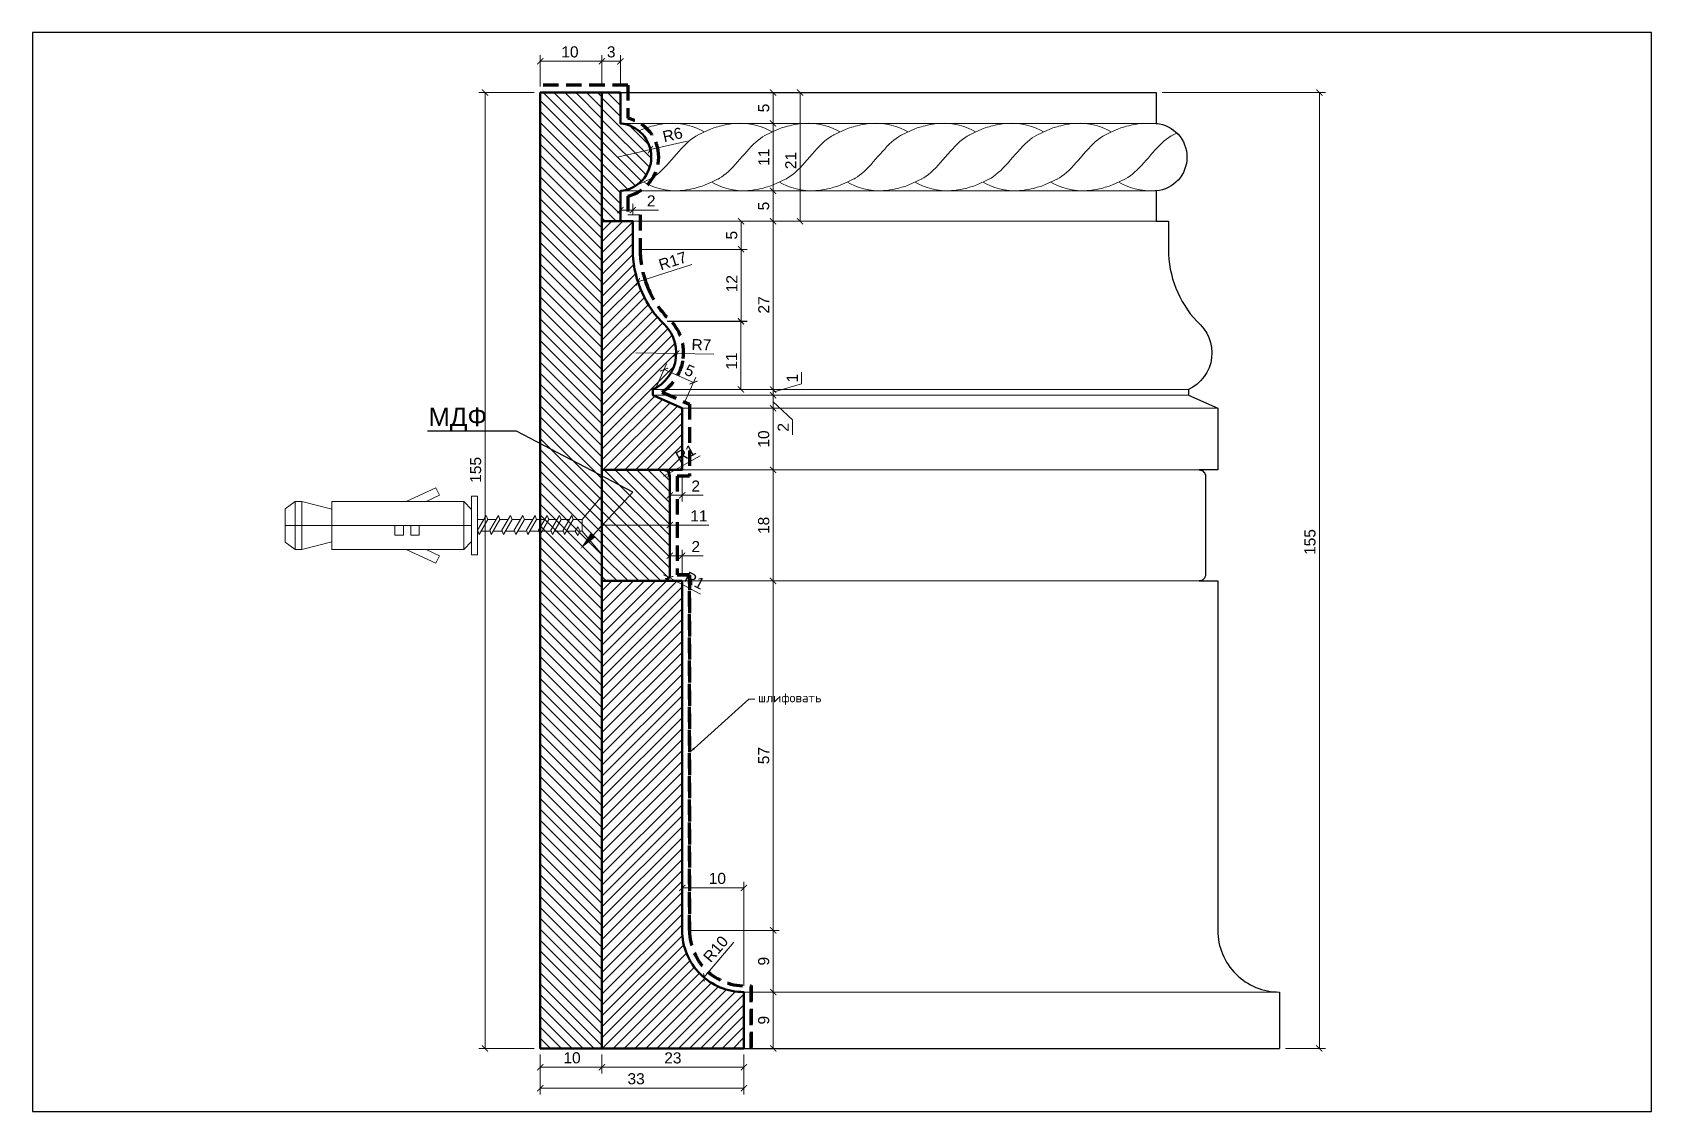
# Model space of a CAD drawing. Header units: inches. Extents: x 385 to 648, y 1922 to 2097.
import ezdxf
from ezdxf import colors
from ezdxf.entities.mleader import LeaderData, LeaderLine
from ezdxf.math import Vec2, Vec3

# ---------------------------------------------------------------- set-up
doc = ezdxf.new("R2010")
doc.units = ezdxf.units.IN
doc.header["$MEASUREMENT"] = 0
doc.linetypes.add('HIDDEN', pattern=[0.375, 0.25, -0.125])
for name, color, linetype, lineweight in [('0.05', 7, 'Continuous', 5), ('линия 15', 7, 'Continuous', 15), ('линия 50', 1, 'Continuous', 140), ('служебный слой РАЗМЕРЫ', 7, 'Continuous', 9)]:
    doc.layers.add(name, color=color, linetype=linetype, lineweight=lineweight)
doc.layers.add('Ferramenta', color=252, linetype='Continuous')
doc.layers.add('размеры в модели', color=7, linetype='Continuous')
doc.layers.add('Outside panel', color=7, linetype='Continuous', lineweight=18, true_color=0x7f5e57)
doc.styles.get("Standard").update_dxf_attribs({"font": 'arial.ttf'})
doc.styles.add('ЕСКД профили текст', font='isocpeur.ttf')
doc.dimstyles.new('M_1', dxfattribs={"dimtxt": 1.8, "dimasz": 1, "dimexe": 1, "dimexo": 1, "dimgap": 0.6, "dimtad": 1, "dimdec": 0, "dimdsep": 46, "dimtxsty": 'Standard', "dimblk": 'ARCHTICK', "dimcen": -5, "dimclrd": 7, "dimclre": 7, "dimclrt": 7, "dimadec": 0, "dimazin": 0, "dimtfac": 1, "dimtdec": 0, "dimtmove": 0, "dimatfit": 3, "dimfxl": 1, "dimtolj": 1, "dimtzin": 0, "dimlwd": 5, "dimlwe": 5, "dimarcsym": 0})
pattern_1 = [(45, (-312248.2987, 93802.4328), (-0.8838834765, 0.8838834765), [])]
pattern_2 = [(135, (-309780.6636, 94700.8), (-0.8838834765, -0.8838834765), [])]

msp = doc.modelspace()

# ---------------------------------------------------------------- blocks, each defined once
blk = doc.blocks.new('_ArchTick')
at = {"color": 0, "linetype": 'ByBlock', "const_width": 0.15}
blk.add_lwpolyline([(-0.5, -0.5), (0.5, 0.5)], dxfattribs=at)
blk = doc.blocks.new('*D36')
at = {"layer": 'Defpoints', "color": 0, "ltscale": 1000, "transparency": 16777216}
for p in [(467.45, 1932.33), (500.45, 1932.33), (500.45, 1925.88)]:
    blk.add_point(p, dxfattribs=at)
at = {"layer": 'размеры в модели', "color": 7, "lineweight": 5, "ltscale": 1000, "transparency": 16777216}
for p, q in [((467.45, 1931.33), (467.45, 1924.88)), ((500.45, 1931.33), (500.45, 1924.88)), ((467.45, 1925.88), (500.45, 1925.88))]:
    blk.add_line(p, q, dxfattribs=at)
at = {"layer": 'размеры в модели', "color": 7, "lineweight": 5, "ltscale": 1000, "transparency": 16777216, "rotation": 180}
blk.add_blockref('_ArchTick', (467.45, 1925.88), dxfattribs=at)
at = {"layer": 'размеры в модели', "color": 7, "lineweight": 5, "ltscale": 1000, "transparency": 16777216}
blk.add_blockref('_ArchTick', (500.45, 1925.88), dxfattribs=at)
at = {"layer": 'размеры в модели', "color": 7, "ltscale": 1000, "transparency": 16777216, "insert": (482.99, 1927.4), "char_height": 1.8, "attachment_point": 5}
blk.add_mtext('\\A1;33', dxfattribs=at)
blk = doc.blocks.new('*D35')
at = {"layer": 'Defpoints', "color": 0, "ltscale": 1000, "transparency": 16777216}
for p in [(487.08, 2050.2), (485.68, 2039.18), (499.98, 2039.18)]:
    blk.add_point(p, dxfattribs=at)
at = {"layer": 'размеры в модели', "color": 7, "lineweight": 5, "ltscale": 1000, "transparency": 16777216}
for p, q in [((488.08, 2050.2), (500.98, 2050.2)), ((499.98, 2050.2), (499.98, 2039.18)), ((486.68, 2039.18), (500.98, 2039.18))]:
    blk.add_line(p, q, dxfattribs=at)
for p, rotation in [((499.98, 2050.2), 90), ((499.98, 2039.18), 270)]:
    blk.add_blockref('_ArchTick', p, dxfattribs=dict(at, rotation=rotation))
at = {"layer": 'размеры в модели', "color": 7, "ltscale": 1000, "transparency": 16777216, "insert": (498.47, 2043.79), "char_height": 1.8, "attachment_point": 5, "rotation": 90}
blk.add_mtext('\\A1;11', dxfattribs=at)
blk = doc.blocks.new('*D34')
at = {"layer": 'Defpoints', "color": 0, "ltscale": 1000, "transparency": 16777216}
for p in [(482.45, 2061.9), (487.04, 2050.23), (500.01, 2050.23)]:
    blk.add_point(p, dxfattribs=at)
at = {"layer": 'размеры в модели', "color": 7, "lineweight": 5, "ltscale": 1000, "transparency": 16777216}
for p, q in [((483.45, 2061.9), (501.01, 2061.9)), ((500.01, 2061.9), (500.01, 2050.23)), ((488.04, 2050.23), (501.01, 2050.23))]:
    blk.add_line(p, q, dxfattribs=at)
for p, rotation in [((500.01, 2061.9), 90), ((500.01, 2050.23), 270)]:
    blk.add_blockref('_ArchTick', p, dxfattribs=dict(at, rotation=rotation))
at = {"layer": 'размеры в модели', "color": 7, "ltscale": 1000, "transparency": 16777216, "insert": (498.51, 2056.34), "char_height": 1.8, "attachment_point": 5, "rotation": 90}
blk.add_mtext('\\A1;12', dxfattribs=at)
blk = doc.blocks.new('*D33')
at = {"layer": 'Defpoints', "color": 0, "ltscale": 1000, "transparency": 16777216}
for p in [(482.45, 2066.47), (482.45, 2061.9), (500.01, 2061.9)]:
    blk.add_point(p, dxfattribs=at)
at = {"layer": 'размеры в модели', "color": 7, "lineweight": 5, "ltscale": 1000, "transparency": 16777216}
for p, q in [((483.45, 2066.47), (501.01, 2066.47)), ((500.01, 2066.47), (500.01, 2061.9)), ((483.45, 2061.9), (501.01, 2061.9))]:
    blk.add_line(p, q, dxfattribs=at)
for p, rotation in [((500.01, 2066.47), 90), ((500.01, 2061.9), 270)]:
    blk.add_blockref('_ArchTick', p, dxfattribs=dict(at, rotation=rotation))
at = {"layer": 'размеры в модели', "color": 7, "ltscale": 1000, "transparency": 16777216, "insert": (498.49, 2064.19), "char_height": 1.8, "attachment_point": 5, "rotation": 90}
blk.add_mtext('\\A1;5', dxfattribs=at)
blk = doc.blocks.new('*D32')
at = {"layer": 'Defpoints', "color": 0, "ltscale": 1000, "transparency": 16777216}
for p in [(492.29, 2040.29), (485.68, 2038.26), (490.45, 2036.14)]:
    blk.add_point(p, dxfattribs=at)
at = {"layer": 'размеры в модели', "color": 7, "lineweight": 5, "ltscale": 1000, "transparency": 16777216}
for p, q in [((486.09, 2039.17), (487.92, 2043.31)), ((487.52, 2042.4), (492.29, 2040.29)), ((490.85, 2037.06), (492.69, 2041.2))]:
    blk.add_line(p, q, dxfattribs=at)
for p, rotation in [((487.52, 2042.4), 156.097431808659), ((492.29, 2040.29), 336.097431808659)]:
    blk.add_blockref('_ArchTick', p, dxfattribs=dict(at, rotation=rotation))
at = {"layer": 'размеры в модели', "color": 7, "ltscale": 1000, "transparency": 16777216, "insert": (491.66, 2042.22), "char_height": 1.8, "attachment_point": 5, "rotation": 336.0974}
blk.add_mtext('\\A1;5', dxfattribs=at)
blk = doc.blocks.new('*D31')
at = {"layer": 'Defpoints', "color": 0, "ltscale": 1000, "transparency": 16777216}
for p in [(488.45, 2017.18), (488.45, 2016.95), (477.45, 2008.14)]:
    blk.add_point(p, dxfattribs=at)
at = {"layer": 'размеры в модели', "color": 7, "lineweight": 5, "ltscale": 1000, "transparency": 16777216}
for p, q in [((477.45, 2009.14), (477.45, 2018.18)), ((477.45, 2017.18), (488.45, 2017.18)), ((488.45, 2017.95), (488.45, 2018.18)), ((488.45, 2017.18), (494.8, 2017.18))]:
    blk.add_line(p, q, dxfattribs=at)
at = {"layer": 'размеры в модели', "color": 7, "lineweight": 5, "ltscale": 1000, "transparency": 16777216, "rotation": 180}
blk.add_blockref('_ArchTick', (477.45, 2017.18), dxfattribs=at)
at = {"layer": 'размеры в модели', "color": 7, "lineweight": 5, "ltscale": 1000, "transparency": 16777216}
blk.add_blockref('_ArchTick', (488.45, 2017.18), dxfattribs=at)
at = {"layer": 'размеры в модели', "color": 7, "ltscale": 1000, "transparency": 16777216, "insert": (493.17, 2018.68), "char_height": 1.8, "attachment_point": 5}
blk.add_mtext('\\A1;11', dxfattribs=at)
blk = doc.blocks.new('*D30')
at = {"color": 7, "lineweight": 5, "ltscale": 1000, "transparency": 16777216}
for p, q in [((568.29, 2087.33), (594.76, 2087.33)), ((593.76, 2087.33), (593.76, 1932.33)), ((588.29, 1932.33), (594.76, 1932.33))]:
    blk.add_line(p, q, dxfattribs=at)
at = {"layer": 'Defpoints', "color": 0, "ltscale": 1000, "transparency": 16777216}
for p in [(567.29, 2087.33), (587.29, 1932.33), (593.76, 1932.33)]:
    blk.add_point(p, dxfattribs=at)
at = {"color": 7, "lineweight": 5, "ltscale": 1000, "transparency": 16777216}
for p, rotation in [((593.76, 2087.33), 90), ((593.76, 1932.33), 270)]:
    blk.add_blockref('_ArchTick', p, dxfattribs=dict(at, rotation=rotation))
at = {"color": 7, "ltscale": 1000, "transparency": 16777216, "insert": (592.24, 2014.44), "char_height": 1.8, "attachment_point": 5, "rotation": 90}
blk.add_mtext('\\A1;155', dxfattribs=at)
blk = doc.blocks.new('*D29')
at = {"layer": 'Defpoints', "color": 0, "ltscale": 1000, "transparency": 16777216}
for p in [(500.45, 1958.36), (490.45, 1951.47), (500.45, 1941.47)]:
    blk.add_point(p, dxfattribs=at)
at = {"layer": 'размеры в модели', "color": 7, "lineweight": 5, "ltscale": 1000, "transparency": 16777216}
for p, q in [((490.45, 1952.47), (490.45, 1959.36)), ((490.45, 1958.36), (500.45, 1958.36)), ((500.45, 1942.47), (500.45, 1959.36))]:
    blk.add_line(p, q, dxfattribs=at)
at = {"layer": 'размеры в модели', "color": 7, "lineweight": 5, "ltscale": 1000, "transparency": 16777216, "rotation": 180}
blk.add_blockref('_ArchTick', (490.45, 1958.36), dxfattribs=at)
at = {"layer": 'размеры в модели', "color": 7, "lineweight": 5, "ltscale": 1000, "transparency": 16777216}
blk.add_blockref('_ArchTick', (500.45, 1958.36), dxfattribs=at)
at = {"layer": 'размеры в модели', "color": 7, "ltscale": 1000, "transparency": 16777216, "insert": (496.16, 1959.88), "char_height": 1.8, "attachment_point": 5}
blk.add_mtext('\\A1;10', dxfattribs=at)
blk = doc.blocks.new('*D28')
at = {"layer": 'Defpoints', "color": 0, "ltscale": 1000, "transparency": 16777216}
for p in [(488.45, 2012.2), (488.45, 2010.95), (490.45, 2008.14)]:
    blk.add_point(p, dxfattribs=at)
at = {"layer": 'размеры в модели', "color": 7, "lineweight": 5, "ltscale": 1000, "transparency": 16777216}
for p, q in [((488.45, 2011.95), (488.45, 2013.2)), ((488.45, 2012.2), (490.45, 2012.2)), ((490.45, 2009.14), (490.45, 2013.2)), ((490.45, 2012.2), (493.84, 2012.2))]:
    blk.add_line(p, q, dxfattribs=at)
at = {"layer": 'размеры в модели', "color": 7, "lineweight": 5, "ltscale": 1000, "transparency": 16777216, "rotation": 180}
blk.add_blockref('_ArchTick', (488.45, 2012.2), dxfattribs=at)
at = {"layer": 'размеры в модели', "color": 7, "lineweight": 5, "ltscale": 1000, "transparency": 16777216}
blk.add_blockref('_ArchTick', (490.45, 2012.2), dxfattribs=at)
at = {"layer": 'размеры в модели', "color": 7, "ltscale": 1000, "transparency": 16777216, "insert": (492.65, 2013.7), "char_height": 1.8, "attachment_point": 5}
blk.add_mtext('\\A1;2', dxfattribs=at)
blk = doc.blocks.new('*D27')
at = {"layer": 'Defpoints', "color": 0, "ltscale": 1000, "transparency": 16777216}
for p in [(488.45, 2025.18), (490.45, 2026.14), (490.45, 2022.02)]:
    blk.add_point(p, dxfattribs=at)
at = {"layer": 'размеры в модели', "color": 7, "lineweight": 5, "ltscale": 1000, "transparency": 16777216}
for p, q in [((488.45, 2024.18), (488.45, 2021.02)), ((490.45, 2025.14), (490.45, 2021.02)), ((488.45, 2022.02), (490.45, 2022.02)), ((490.45, 2022.02), (493.84, 2022.02))]:
    blk.add_line(p, q, dxfattribs=at)
at = {"layer": 'размеры в модели', "color": 7, "lineweight": 5, "ltscale": 1000, "transparency": 16777216, "rotation": 180}
blk.add_blockref('_ArchTick', (488.45, 2022.02), dxfattribs=at)
at = {"layer": 'размеры в модели', "color": 7, "lineweight": 5, "ltscale": 1000, "transparency": 16777216}
blk.add_blockref('_ArchTick', (490.45, 2022.02), dxfattribs=at)
at = {"layer": 'размеры в модели', "color": 7, "ltscale": 1000, "transparency": 16777216, "insert": (492.65, 2023.52), "char_height": 1.8, "attachment_point": 5}
blk.add_mtext('\\A1;2', dxfattribs=at)
blk = doc.blocks.new('*D26')
at = {"layer": 'Defpoints', "color": 0, "ltscale": 1000, "transparency": 16777216}
for p in [(487.45, 2009.14), (488.34, 2008.68)]:
    blk.add_point(p, dxfattribs=at)
at = {"layer": 'размеры в модели', "color": 7, "lineweight": 5, "ltscale": 1000, "transparency": 16777216}
for p in [(487.45, 2009.14), (493.44, 2006.01)]:
    blk.add_line(p, (488.34, 2008.68), dxfattribs=at)
at = {"layer": 'размеры в модели', "color": 7, "lineweight": 5, "ltscale": 1000, "transparency": 16777216, "rotation": 152.3883121870155}
blk.add_blockref('_ArchTick', (488.34, 2008.68), dxfattribs=at)
at = {"layer": 'размеры в модели', "color": 7, "ltscale": 1000, "transparency": 16777216, "insert": (492.47, 2008.21), "char_height": 1.8, "attachment_point": 5, "rotation": 332.3883}
blk.add_mtext('\\A1;R1', dxfattribs=at)
blk = doc.blocks.new('*D25')
at = {"layer": 'Defpoints', "color": 0, "ltscale": 1000, "transparency": 16777216}
for p in [(487.45, 2025.14), (488.33, 2025.62)]:
    blk.add_point(p, dxfattribs=at)
at = {"layer": 'размеры в модели', "color": 7, "lineweight": 5, "ltscale": 1000, "transparency": 16777216}
for p in [(493.37, 2028.4), (487.45, 2025.14)]:
    blk.add_line(p, (488.33, 2025.62), dxfattribs=at)
at = {"layer": 'размеры в модели', "color": 7, "lineweight": 5, "ltscale": 1000, "transparency": 16777216, "rotation": 208.7864179061342}
blk.add_blockref('_ArchTick', (488.33, 2025.62), dxfattribs=at)
at = {"layer": 'размеры в модели', "color": 7, "ltscale": 1000, "transparency": 16777216, "insert": (491, 2028.81), "char_height": 1.8, "attachment_point": 5, "rotation": 28.7864}
blk.add_mtext('\\A1;R1', dxfattribs=at)
blk = doc.blocks.new('*D24')
at = {"layer": 'Defpoints', "color": 0, "ltscale": 1000, "transparency": 16777216}
for p in [(480.45, 2066.47), (482.45, 2068.26), (482.45, 2066.47)]:
    blk.add_point(p, dxfattribs=at)
at = {"layer": 'размеры в модели', "color": 7, "lineweight": 5, "ltscale": 1000, "transparency": 16777216}
for p, q in [((480.45, 2067.47), (480.45, 2069.26)), ((482.45, 2067.47), (482.45, 2069.26)), ((480.45, 2068.26), (482.45, 2068.26)), ((482.45, 2068.26), (486.64, 2068.26))]:
    blk.add_line(p, q, dxfattribs=at)
at = {"layer": 'размеры в модели', "color": 7, "lineweight": 5, "ltscale": 1000, "transparency": 16777216, "rotation": 180}
blk.add_blockref('_ArchTick', (480.45, 2068.26), dxfattribs=at)
at = {"layer": 'размеры в модели', "color": 7, "lineweight": 5, "ltscale": 1000, "transparency": 16777216}
blk.add_blockref('_ArchTick', (482.45, 2068.26), dxfattribs=at)
at = {"layer": 'размеры в модели', "color": 7, "ltscale": 1000, "transparency": 16777216, "insert": (485.44, 2069.76), "char_height": 1.8, "attachment_point": 5}
blk.add_mtext('\\A1;2', dxfattribs=at)
blk = doc.blocks.new('*D23')
at = {"layer": 'Defpoints', "color": 0, "ltscale": 1000, "transparency": 16777216}
for p in [(482.97, 2045.12), (489.5, 2045)]:
    blk.add_point(p, dxfattribs=at)
at = {"layer": 'размеры в модели', "color": 7, "lineweight": 5, "ltscale": 1000, "transparency": 16777216}
for p in [(482.97, 2045.12), (495.6, 2044.89)]:
    blk.add_line(p, (489.5, 2045), dxfattribs=at)
at = {"layer": 'размеры в модели', "color": 7, "lineweight": 5, "ltscale": 1000, "transparency": 16777216, "rotation": 178.9343021386875}
blk.add_blockref('_ArchTick', (489.5, 2045), dxfattribs=at)
at = {"layer": 'размеры в модели', "color": 7, "ltscale": 1000, "transparency": 16777216, "insert": (493.58, 2046.43), "char_height": 1.8, "attachment_point": 5, "rotation": 358.9343}
blk.add_mtext('\\A1;R7', dxfattribs=at)
blk = doc.blocks.new('*D22')
at = {"layer": 'Defpoints', "color": 0, "ltscale": 1000, "transparency": 16777216}
for p in [(499.58, 2061.9), (483.28, 2056.62)]:
    blk.add_point(p, dxfattribs=at)
at = {"layer": 'размеры в модели', "color": 7, "lineweight": 5, "ltscale": 1000, "transparency": 16777216}
blk.add_line((492, 2059.44), (483.28, 2056.62), dxfattribs=at)
at = {"layer": 'размеры в модели', "color": 7, "lineweight": 5, "ltscale": 1000, "transparency": 16777216, "rotation": 197.9454281179144}
blk.add_blockref('_ArchTick', (483.28, 2056.62), dxfattribs=at)
at = {"layer": 'размеры в модели', "color": 7, "ltscale": 1000, "transparency": 16777216, "insert": (488.92, 2060.03), "char_height": 1.8, "attachment_point": 5, "rotation": 17.9454}
blk.add_mtext('\\A1;R17', dxfattribs=at)
blk = doc.blocks.new('*D21')
at = {"layer": 'Defpoints', "color": 0, "ltscale": 1000, "transparency": 16777216}
for p in [(467.45, 2087.33), (458.5, 1932.33), (467.45, 1932.33)]:
    blk.add_point(p, dxfattribs=at)
at = {"layer": 'размеры в модели', "color": 7, "lineweight": 5, "ltscale": 1000, "transparency": 16777216}
for p, q in [((466.45, 2087.33), (457.5, 2087.33)), ((458.5, 2087.33), (458.5, 1932.33)), ((466.45, 1932.33), (457.5, 1932.33))]:
    blk.add_line(p, q, dxfattribs=at)
for p, rotation in [((458.5, 2087.33), 90), ((458.5, 1932.33), 270)]:
    blk.add_blockref('_ArchTick', p, dxfattribs=dict(at, rotation=rotation))
at = {"layer": 'размеры в модели', "color": 7, "ltscale": 1000, "transparency": 16777216, "insert": (456.98, 2026.14), "char_height": 1.8, "attachment_point": 5, "rotation": 90}
blk.add_mtext('\\A1;155', dxfattribs=at)
blk = doc.blocks.new('*D19')
at = {"layer": 'Defpoints', "color": 0, "ltscale": 1000, "transparency": 16777216}
for p in [(467.45, 1932.33), (477.45, 1932.33), (477.45, 1929.28)]:
    blk.add_point(p, dxfattribs=at)
at = {"layer": 'размеры в модели', "color": 7, "lineweight": 5, "ltscale": 1000, "transparency": 16777216}
for p, q in [((467.45, 1931.33), (467.45, 1928.28)), ((477.45, 1931.33), (477.45, 1928.28)), ((467.45, 1929.28), (477.45, 1929.28))]:
    blk.add_line(p, q, dxfattribs=at)
at = {"layer": 'размеры в модели', "color": 7, "lineweight": 5, "ltscale": 1000, "transparency": 16777216, "rotation": 180}
blk.add_blockref('_ArchTick', (467.45, 1929.28), dxfattribs=at)
at = {"layer": 'размеры в модели', "color": 7, "lineweight": 5, "ltscale": 1000, "transparency": 16777216}
blk.add_blockref('_ArchTick', (477.45, 1929.28), dxfattribs=at)
at = {"layer": 'размеры в модели', "color": 7, "ltscale": 1000, "transparency": 16777216, "insert": (472.6, 1930.8), "char_height": 1.8, "attachment_point": 5}
blk.add_mtext('\\A1;10', dxfattribs=at)
blk = doc.blocks.new('*D18')
at = {"layer": 'Defpoints', "color": 0, "ltscale": 1000, "transparency": 16777216}
for p in [(500.45, 1951.47), (493.99, 1943.84)]:
    blk.add_point(p, dxfattribs=at)
at = {"layer": 'размеры в модели', "color": 7, "lineweight": 5, "ltscale": 1000, "transparency": 16777216}
blk.add_line((498.83, 1949.56), (493.99, 1943.84), dxfattribs=at)
at = {"layer": 'размеры в модели', "color": 7, "lineweight": 5, "ltscale": 1000, "transparency": 16777216, "rotation": 229.7557540705857}
blk.add_blockref('_ArchTick', (493.99, 1943.84), dxfattribs=at)
at = {"layer": 'размеры в модели', "color": 7, "ltscale": 1000, "transparency": 16777216, "insert": (495.9, 1948.44), "char_height": 1.8, "attachment_point": 5, "rotation": 49.7558}
blk.add_mtext('\\A1;R10', dxfattribs=at)
blk = doc.blocks.new('*D17')
at = {"layer": 'Defpoints', "color": 0, "ltscale": 1000, "transparency": 16777216}
for p in [(490.45, 1951.47), (500.45, 1941.47), (505.2, 1941.47)]:
    blk.add_point(p, dxfattribs=at)
at = {"layer": 'размеры в модели', "color": 7, "lineweight": 5, "ltscale": 1000, "transparency": 16777216}
for p, q in [((491.45, 1951.47), (506.2, 1951.47)), ((505.2, 1951.47), (505.2, 1941.47)), ((501.45, 1941.47), (506.2, 1941.47))]:
    blk.add_line(p, q, dxfattribs=at)
for p, rotation in [((505.2, 1951.47), 90), ((505.2, 1941.47), 270)]:
    blk.add_blockref('_ArchTick', p, dxfattribs=dict(at, rotation=rotation))
at = {"layer": 'размеры в модели', "color": 7, "ltscale": 1000, "transparency": 16777216, "insert": (503.68, 1946.47), "char_height": 1.8, "attachment_point": 5, "rotation": 90}
blk.add_mtext('\\A1;9', dxfattribs=at)
blk = doc.blocks.new('*D16')
at = {"layer": 'Defpoints', "color": 0, "ltscale": 1000, "transparency": 16777216}
for p in [(500.45, 1941.47), (500.45, 1932.33), (505.2, 1932.33)]:
    blk.add_point(p, dxfattribs=at)
at = {"layer": 'размеры в модели', "color": 7, "lineweight": 5, "ltscale": 1000, "transparency": 16777216}
for p, q in [((501.45, 1941.47), (506.2, 1941.47)), ((505.2, 1941.47), (505.2, 1932.33)), ((501.45, 1932.33), (506.2, 1932.33))]:
    blk.add_line(p, q, dxfattribs=at)
for p, rotation in [((505.2, 1941.47), 90), ((505.2, 1932.33), 270)]:
    blk.add_blockref('_ArchTick', p, dxfattribs=dict(at, rotation=rotation))
at = {"layer": 'размеры в модели', "color": 7, "ltscale": 1000, "transparency": 16777216, "insert": (503.68, 1936.9), "char_height": 1.8, "attachment_point": 5, "rotation": 90}
blk.add_mtext('\\A1;9', dxfattribs=at)
blk = doc.blocks.new('*D15')
at = {"layer": 'Defpoints', "color": 0, "ltscale": 1000, "transparency": 16777216}
for p in [(490.45, 2008.14), (490.56, 1951.47), (505.2, 1951.47)]:
    blk.add_point(p, dxfattribs=at)
at = {"layer": 'размеры в модели', "color": 7, "lineweight": 5, "ltscale": 1000, "transparency": 16777216}
for p, q in [((491.45, 2008.14), (506.2, 2008.14)), ((505.2, 2008.14), (505.2, 1951.47)), ((491.56, 1951.47), (506.2, 1951.47))]:
    blk.add_line(p, q, dxfattribs=at)
for p, rotation in [((505.2, 2008.14), 90), ((505.2, 1951.47), 270)]:
    blk.add_blockref('_ArchTick', p, dxfattribs=dict(at, rotation=rotation))
at = {"layer": 'размеры в модели', "color": 7, "ltscale": 1000, "transparency": 16777216, "insert": (503.68, 1979.81), "char_height": 1.8, "attachment_point": 5, "rotation": 90}
blk.add_mtext('\\A1;57', dxfattribs=at)
blk = doc.blocks.new('*D14')
at = {"layer": 'Defpoints', "color": 0, "ltscale": 1000, "transparency": 16777216}
for p in [(490.45, 2026.14), (490.45, 2008.14), (505.2, 2008.14)]:
    blk.add_point(p, dxfattribs=at)
at = {"layer": 'размеры в модели', "color": 7, "lineweight": 5, "ltscale": 1000, "transparency": 16777216}
for p, q in [((491.45, 2026.14), (506.2, 2026.14)), ((505.2, 2026.14), (505.2, 2008.14)), ((491.45, 2008.14), (506.2, 2008.14))]:
    blk.add_line(p, q, dxfattribs=at)
for p, rotation in [((505.2, 2026.14), 90), ((505.2, 2008.14), 270)]:
    blk.add_blockref('_ArchTick', p, dxfattribs=dict(at, rotation=rotation))
at = {"layer": 'размеры в модели', "color": 7, "ltscale": 1000, "transparency": 16777216, "insert": (503.68, 2017.14), "char_height": 1.8, "attachment_point": 5, "rotation": 90}
blk.add_mtext('\\A1;18', dxfattribs=at)
blk = doc.blocks.new('*D13')
at = {"layer": 'Defpoints', "color": 0, "ltscale": 1000, "transparency": 16777216}
for p in [(490.45, 2036.14), (490.45, 2026.14), (505.2, 2026.14)]:
    blk.add_point(p, dxfattribs=at)
at = {"layer": 'размеры в модели', "color": 7, "lineweight": 5, "ltscale": 1000, "transparency": 16777216}
for p, q in [((491.45, 2036.14), (506.2, 2036.14)), ((505.2, 2036.14), (505.2, 2026.14)), ((491.45, 2026.14), (506.2, 2026.14))]:
    blk.add_line(p, q, dxfattribs=at)
for p, rotation in [((505.2, 2036.14), 90), ((505.2, 2026.14), 270)]:
    blk.add_blockref('_ArchTick', p, dxfattribs=dict(at, rotation=rotation))
at = {"layer": 'размеры в модели', "color": 7, "ltscale": 1000, "transparency": 16777216, "insert": (503.68, 2031.14), "char_height": 1.8, "attachment_point": 5, "rotation": 90}
blk.add_mtext('\\A1;10', dxfattribs=at)
blk = doc.blocks.new('*D12')
at = {"layer": 'Defpoints', "color": 0, "ltscale": 1000, "transparency": 16777216}
for p in [(485.68, 2038.26), (490.45, 2036.14), (505.2, 2036.14)]:
    blk.add_point(p, dxfattribs=at)
at = {"layer": 'размеры в модели', "color": 7, "lineweight": 5, "ltscale": 1000, "transparency": 16777216}
for p, q in [((486.68, 2038.26), (506.2, 2038.26)), ((505.2, 2038.26), (505.2, 2036.14)), ((505.2, 2037.2), (508.33, 2034.24)), ((491.45, 2036.14), (506.2, 2036.14)), ((508.33, 2034.24), (508.33, 2031.85))]:
    blk.add_line(p, q, dxfattribs=at)
for p, rotation in [((505.2, 2038.26), 90), ((505.2, 2036.14), 270)]:
    blk.add_blockref('_ArchTick', p, dxfattribs=dict(at, rotation=rotation))
at = {"layer": 'размеры в модели', "color": 7, "ltscale": 1000, "transparency": 16777216, "insert": (506.83, 2033.04), "char_height": 1.8, "attachment_point": 5, "rotation": 90}
blk.add_mtext('\\A1;2', dxfattribs=at)
blk = doc.blocks.new('*D11')
at = {"layer": 'Defpoints', "color": 0, "ltscale": 1000, "transparency": 16777216}
for p in [(485.68, 2039.18), (485.68, 2038.26), (505.2, 2038.26)]:
    blk.add_point(p, dxfattribs=at)
at = {"layer": 'размеры в модели', "color": 7, "lineweight": 5, "ltscale": 1000, "transparency": 16777216}
for p, q in [((505.2, 2039.18), (505.2, 2040.18)), ((505.2, 2038.72), (509.81, 2040.1)), ((509.81, 2040.1), (509.81, 2041.97)), ((486.68, 2039.18), (506.2, 2039.18)), ((486.68, 2038.26), (506.2, 2038.26)), ((505.2, 2039.18), (505.2, 2038.26)), ((505.2, 2039.18), (505.2, 2038.26)), ((505.2, 2038.26), (505.2, 2037.26))]:
    blk.add_line(p, q, dxfattribs=at)
for p, rotation in [((505.2, 2039.18), 270), ((505.2, 2038.26), 90)]:
    blk.add_blockref('_ArchTick', p, dxfattribs=dict(at, rotation=rotation))
at = {"layer": 'размеры в модели', "color": 7, "ltscale": 1000, "transparency": 16777216, "insert": (508.31, 2041.03), "char_height": 1.8, "attachment_point": 5, "rotation": 90}
blk.add_mtext('\\A1;1', dxfattribs=at)
blk = doc.blocks.new('*D10')
at = {"layer": 'Defpoints', "color": 0, "ltscale": 1000, "transparency": 16777216}
for p in [(482.45, 2066.47), (485.68, 2039.18), (505.2, 2039.18)]:
    blk.add_point(p, dxfattribs=at)
at = {"layer": 'размеры в модели', "color": 7, "lineweight": 5, "ltscale": 1000, "transparency": 16777216}
for p, q in [((483.45, 2066.47), (506.2, 2066.47)), ((505.2, 2066.47), (505.2, 2039.18)), ((486.68, 2039.18), (506.2, 2039.18))]:
    blk.add_line(p, q, dxfattribs=at)
for p, rotation in [((505.2, 2066.47), 90), ((505.2, 2039.18), 270)]:
    blk.add_blockref('_ArchTick', p, dxfattribs=dict(at, rotation=rotation))
at = {"layer": 'размеры в модели', "color": 7, "ltscale": 1000, "transparency": 16777216, "insert": (503.69, 2052.88), "char_height": 1.8, "attachment_point": 5, "rotation": 90}
blk.add_mtext('\\A1;27', dxfattribs=at)
blk = doc.blocks.new('*D9')
at = {"layer": 'Defpoints', "color": 0, "ltscale": 1000, "transparency": 16777216}
for p in [(479.95, 2076.85), (485.31, 2078.09)]:
    blk.add_point(p, dxfattribs=at)
at = {"layer": 'размеры в модели', "color": 7, "lineweight": 5, "ltscale": 1000, "transparency": 16777216}
for p in [(491.25, 2079.46), (479.95, 2076.85)]:
    blk.add_line(p, (485.31, 2078.09), dxfattribs=at)
at = {"layer": 'размеры в модели', "color": 7, "lineweight": 5, "ltscale": 1000, "transparency": 16777216, "rotation": 193.001253690395}
blk.add_blockref('_ArchTick', (485.31, 2078.09), dxfattribs=at)
at = {"layer": 'размеры в модели', "color": 7, "ltscale": 1000, "transparency": 16777216, "insert": (488.91, 2080.48), "char_height": 1.8, "attachment_point": 5, "rotation": 13.0013}
blk.add_mtext('\\A1;R6', dxfattribs=at)
blk = doc.blocks.new('*D8')
at = {"layer": 'Defpoints', "color": 0, "ltscale": 1000, "transparency": 16777216}
for p in [(480.45, 2071.37), (480.45, 2066.47), (505.19, 2066.47)]:
    blk.add_point(p, dxfattribs=at)
at = {"layer": 'размеры в модели', "color": 7, "lineweight": 5, "ltscale": 1000, "transparency": 16777216}
for p, q in [((481.45, 2071.37), (506.19, 2071.37)), ((505.19, 2071.37), (505.19, 2066.47)), ((481.45, 2066.47), (506.19, 2066.47))]:
    blk.add_line(p, q, dxfattribs=at)
for p, rotation in [((505.19, 2071.37), 90), ((505.19, 2066.47), 270)]:
    blk.add_blockref('_ArchTick', p, dxfattribs=dict(at, rotation=rotation))
at = {"layer": 'размеры в модели', "color": 7, "ltscale": 1000, "transparency": 16777216, "insert": (503.67, 2068.92), "char_height": 1.8, "attachment_point": 5, "rotation": 90}
blk.add_mtext('\\A1;5', dxfattribs=at)
blk = doc.blocks.new('*D7')
at = {"layer": 'Defpoints', "color": 0, "ltscale": 1000, "transparency": 16777216}
for p in [(480.56, 2082.32), (480.45, 2071.37), (505.19, 2071.37)]:
    blk.add_point(p, dxfattribs=at)
at = {"layer": 'размеры в модели', "color": 7, "lineweight": 5, "ltscale": 1000, "transparency": 16777216}
for p, q in [((481.56, 2082.32), (506.19, 2082.32)), ((505.19, 2082.32), (505.19, 2071.37)), ((481.45, 2071.37), (506.19, 2071.37))]:
    blk.add_line(p, q, dxfattribs=at)
for p, rotation in [((505.19, 2082.32), 90), ((505.19, 2071.37), 270)]:
    blk.add_blockref('_ArchTick', p, dxfattribs=dict(at, rotation=rotation))
at = {"layer": 'размеры в модели', "color": 7, "ltscale": 1000, "transparency": 16777216, "insert": (503.69, 2076.85), "char_height": 1.8, "attachment_point": 5, "rotation": 90}
blk.add_mtext('\\A1;11', dxfattribs=at)
blk = doc.blocks.new('*D6')
at = {"layer": 'Defpoints', "color": 0, "ltscale": 1000, "transparency": 16777216}
for p in [(480.45, 2087.33), (480.56, 2082.32), (505.19, 2082.32)]:
    blk.add_point(p, dxfattribs=at)
at = {"layer": 'размеры в модели', "color": 7, "lineweight": 5, "ltscale": 1000, "transparency": 16777216}
for p, q in [((481.45, 2087.33), (506.19, 2087.33)), ((505.19, 2087.33), (505.19, 2082.32)), ((481.56, 2082.32), (506.19, 2082.32))]:
    blk.add_line(p, q, dxfattribs=at)
for p, rotation in [((505.19, 2087.33), 90), ((505.19, 2082.32), 270)]:
    blk.add_blockref('_ArchTick', p, dxfattribs=dict(at, rotation=rotation))
at = {"layer": 'размеры в модели', "color": 7, "ltscale": 1000, "transparency": 16777216, "insert": (503.68, 2084.82), "char_height": 1.8, "attachment_point": 5, "rotation": 90}
blk.add_mtext('\\A1;5', dxfattribs=at)
blk = doc.blocks.new('*D5')
at = {"layer": 'Defpoints', "color": 0, "ltscale": 1000, "transparency": 16777216}
for p in [(480.45, 2087.33), (480.45, 2066.47), (509.57, 2066.47)]:
    blk.add_point(p, dxfattribs=at)
at = {"layer": 'размеры в модели', "color": 7, "lineweight": 5, "ltscale": 1000, "transparency": 16777216}
for p, q in [((481.45, 2087.33), (510.57, 2087.33)), ((509.57, 2087.33), (509.57, 2066.47)), ((481.45, 2066.47), (510.57, 2066.47))]:
    blk.add_line(p, q, dxfattribs=at)
for p, rotation in [((509.57, 2087.33), 90), ((509.57, 2066.47), 270)]:
    blk.add_blockref('_ArchTick', p, dxfattribs=dict(at, rotation=rotation))
at = {"layer": 'размеры в модели', "color": 7, "ltscale": 1000, "transparency": 16777216, "insert": (508.06, 2076.3), "char_height": 1.8, "attachment_point": 5, "rotation": 90}
blk.add_mtext('\\A1;21', dxfattribs=at)
blk = doc.blocks.new('*D4')
at = {"layer": 'Defpoints', "color": 0, "ltscale": 1000, "transparency": 16777216}
for p in [(480.45, 2092.39), (477.45, 2087.33), (480.45, 2087.33)]:
    blk.add_point(p, dxfattribs=at)
at = {"layer": 'размеры в модели', "color": 7, "lineweight": 5, "ltscale": 1000, "transparency": 16777216}
for p, q in [((477.45, 2088.33), (477.45, 2093.39)), ((477.45, 2092.39), (480.45, 2092.39)), ((480.45, 2088.33), (480.45, 2093.39))]:
    blk.add_line(p, q, dxfattribs=at)
at = {"layer": 'размеры в модели', "color": 7, "lineweight": 5, "ltscale": 1000, "transparency": 16777216, "rotation": 180}
blk.add_blockref('_ArchTick', (477.45, 2092.39), dxfattribs=at)
at = {"layer": 'размеры в модели', "color": 7, "lineweight": 5, "ltscale": 1000, "transparency": 16777216}
blk.add_blockref('_ArchTick', (480.45, 2092.39), dxfattribs=at)
at = {"layer": 'размеры в модели', "color": 7, "ltscale": 1000, "transparency": 16777216, "insert": (478.95, 2093.91), "char_height": 1.8, "attachment_point": 5}
blk.add_mtext('\\A1;3', dxfattribs=at)
blk = doc.blocks.new('*D3')
at = {"layer": 'Defpoints', "color": 0, "ltscale": 1000, "transparency": 16777216}
for p in [(477.45, 2092.39), (467.45, 2087.33), (477.45, 2087.33)]:
    blk.add_point(p, dxfattribs=at)
at = {"layer": 'размеры в модели', "color": 7, "lineweight": 5, "ltscale": 1000, "transparency": 16777216}
for p, q in [((467.45, 2088.33), (467.45, 2093.39)), ((467.45, 2092.39), (477.45, 2092.39)), ((477.45, 2088.33), (477.45, 2093.39))]:
    blk.add_line(p, q, dxfattribs=at)
at = {"layer": 'размеры в модели', "color": 7, "lineweight": 5, "ltscale": 1000, "transparency": 16777216, "rotation": 180}
blk.add_blockref('_ArchTick', (467.45, 2092.39), dxfattribs=at)
at = {"layer": 'размеры в модели', "color": 7, "lineweight": 5, "ltscale": 1000, "transparency": 16777216}
blk.add_blockref('_ArchTick', (477.45, 2092.39), dxfattribs=at)
at = {"layer": 'размеры в модели', "color": 7, "ltscale": 1000, "transparency": 16777216, "insert": (472.26, 2093.91), "char_height": 1.8, "attachment_point": 5}
blk.add_mtext('\\A1;10', dxfattribs=at)
blk = doc.blocks.new('A$C27DA60C8')
at = {"layer": 'Ferramenta', "color": 7, "lineweight": 5}
for p, q in [((2.56, 0.584), (2.501, 0.467)), ((2.56, 0.584), (2.501, 0.467)), ((3.017, 0.372), (2.56, 0.584)), ((3.017, 0.372), (2.56, 0.584)), ((0, 0.448), (0.305, 0.09)), ((0, 0.448), (0, -0.448)), ((1.92, 0.454), (1.92, -0.452)), ((2.008, 0.454), (1.92, 0.454)), ((2.008, -0.452), (2.008, 0.454)), ((2.13, 0.372), (2.008, 0.247)), ((2.13, 0.372), (2.008, 0.247)), ((2.13, -0.369), (2.13, 0.372)), ((4.162, 0.372), (2.13, 0.372)), ((2.706, 0.372), (2.501, 0.467)), ((2.706, 0.372), (2.501, 0.467)), ((4.162, 0.372), (4.162, 0.001)), ((4.623, 0.372), (4.162, 0.251)), ((4.162, 0.372), (4.162, 0.001)), ((4.623, 0.372), (4.162, 0.251)), ((4.729, 0.372), (4.623, 0.372)), ((4.623, 0.372), (4.623, 0.001)), ((4.729, 0.372), (4.623, 0.372)), ((4.623, 0.372), (4.623, 0.001)), ((4.729, -0.369), (4.729, 0.372)), ((4.729, -0.369), (4.729, 0.372)), ((4.88, 0.259), (4.729, 0.372)), ((4.88, 0.259), (4.729, 0.372)), ((4.88, 0.259), (4.88, -0.256)), ((4.88, 0.259), (4.88, -0.256)), ((0.305, 0.09), (0.305, -0.09)), ((0.305, 0.09), (0.335, 0.09)), ((0.335, 0.09), (0.374, 0.157)), ((0.374, 0.023), (0.335, 0.09)), ((0.374, 0.157), (0.414, 0.09)), ((0.414, 0.09), (0.374, 0.023)), ((0.414, 0.09), (0.546, 0.09)), ((0.575, 0.141), (0.442, -0.09)), ((0.599, 0.075), (0.466, -0.155)), ((0.599, 0.075), (0.575, 0.141)), ((0.594, 0.09), (0.734, 0.09)), ((0.763, 0.141), (0.63, -0.09)), ((0.788, 0.075), (0.655, -0.155)), ((0.788, 0.075), (0.763, 0.141)), ((0.782, 0.09), (0.922, 0.09)), ((0.952, 0.141), (0.819, -0.09)), ((0.976, 0.075), (0.843, -0.155)), ((0.976, 0.075), (0.952, 0.141)), ((0.971, 0.09), (1.111, 0.09)), ((1.14, 0.141), (1.007, -0.09)), ((1.164, 0.075), (1.031, -0.155)), ((1.164, 0.075), (1.14, 0.141)), ((1.159, 0.09), (1.299, 0.09)), ((1.329, 0.141), (1.195, -0.09)), ((1.353, 0.075), (1.22, -0.155)), ((1.353, 0.075), (1.329, 0.141)), ((1.347, 0.09), (1.487, 0.09)), ((1.517, 0.141), (1.384, -0.09)), ((1.541, 0.075), (1.408, -0.155)), ((1.541, 0.075), (1.517, 0.141)), ((1.536, 0.09), (1.676, 0.09)), ((1.705, 0.141), (1.572, -0.09)), ((1.729, 0.075), (1.596, -0.155)), ((1.729, 0.075), (1.705, 0.141)), ((1.724, 0.09), (1.864, 0.09)), ((1.894, 0.141), (1.76, -0.09)), ((1.918, 0.075), (1.785, -0.155)), ((1.918, 0.075), (1.894, 0.141)), ((1.912, 0.09), (1.92, 0.09)), ((4.88, 0.001), (2.008, 0.001)), ((2.815, 0.153), (2.815, 0.001)), ((2.944, 0.153), (2.815, 0.153)), ((2.815, 0.153), (2.815, 0.001)), ((2.944, 0.153), (2.815, 0.153)), ((2.944, 0.001), (2.944, 0.153)), ((2.944, 0.001), (2.944, 0.153)), ((3.058, 0.153), (3.058, 0.001)), ((3.192, 0.153), (3.058, 0.153)), ((3.058, 0.153), (3.058, 0.001)), ((3.192, 0.153), (3.058, 0.153)), ((3.192, 0.001), (3.192, 0.153)), ((3.192, 0.001), (3.192, 0.153)), ((4.162, -0.369), (4.162, 0.001)), ((4.162, -0.369), (4.162, 0.001)), ((4.88, 0.001), (4.162, 0.001)), ((4.623, -0.369), (4.623, 0.001)), ((4.623, -0.369), (4.623, 0.001)), ((0, -0.448), (0.305, -0.09)), ((0.305, -0.09), (0.442, -0.09)), ((0.466, -0.155), (0.442, -0.09)), ((0.466, -0.155), (0.442, -0.09)), ((0.504, -0.09), (0.63, -0.09)), ((0.655, -0.155), (0.63, -0.09)), ((0.655, -0.155), (0.63, -0.09)), ((0.692, -0.09), (0.819, -0.09)), ((0.843, -0.155), (0.819, -0.09)), ((0.843, -0.155), (0.824, -0.105)), ((0.881, -0.09), (1.007, -0.09)), ((1.031, -0.155), (1.007, -0.09)), ((1.031, -0.155), (1.007, -0.09)), ((1.069, -0.09), (1.195, -0.09)), ((1.22, -0.155), (1.195, -0.09)), ((1.22, -0.155), (1.195, -0.09)), ((1.258, -0.09), (1.384, -0.09)), ((1.408, -0.155), (1.384, -0.09)), ((1.408, -0.155), (1.384, -0.09)), ((1.446, -0.09), (1.572, -0.09)), ((1.596, -0.155), (1.572, -0.09)), ((1.596, -0.155), (1.572, -0.09)), ((1.634, -0.09), (1.76, -0.09)), ((1.785, -0.155), (1.76, -0.09)), ((1.785, -0.155), (1.76, -0.09)), ((1.823, -0.09), (1.92, -0.09)), ((2.13, -0.369), (2.008, -0.245)), ((2.13, -0.369), (2.008, -0.245)), ((4.623, -0.369), (4.162, -0.248)), ((4.623, -0.369), (4.162, -0.248)), ((2.008, -0.452), (1.92, -0.452)), ((4.162, -0.369), (2.13, -0.369)), ((2.706, -0.369), (2.501, -0.464)), ((2.706, -0.369), (2.501, -0.464)), ((2.56, -0.581), (2.501, -0.464)), ((2.56, -0.581), (2.501, -0.464)), ((3.017, -0.369), (2.56, -0.581)), ((3.017, -0.369), (2.56, -0.581)), ((4.729, -0.369), (4.623, -0.369)), ((4.729, -0.369), (4.623, -0.369)), ((4.88, -0.256), (4.729, -0.369)), ((4.88, -0.256), (4.729, -0.369))]:
    blk.add_line(p, q, dxfattribs=at)
for p in [(0.442, -0.09), (0.63, -0.09), (0.819, -0.09), (1.007, -0.09), (1.195, -0.09), (1.384, -0.09), (1.572, -0.09), (1.76, -0.09)]:
    blk.add_point(p, dxfattribs=at)

# ---------------------------------------------------------------- dimensions: what is measured, and where the dimension line sits
at = {"color": 5, "ltscale": 1000}
dim = msp.add_linear_dim(base=(593.76, 1932.33), p1=(567.29, 2087.33), p2=(587.29, 1932.33), angle=90, dimstyle='M_1', dxfattribs=at)
dim.commit()
dim.dimension.update_dxf_attribs({"geometry": '*D30', "text_midpoint": (593.76, 2014.44), "dimtype": 128})
at = {"layer": 'размеры в модели', "color": 5, "ltscale": 1000}
for base, p1, p2, picture, middle in [((477.45, 2092.39), (467.45, 2087.33), (477.45, 2087.33), '*D3', (472.26, 2092.39)), ((482.45, 2068.26), (480.45, 2066.47), (482.45, 2066.47), '*D24', (485.44, 2068.26)), ((490.45, 2022.02), (488.45, 2025.18), (490.45, 2026.14), '*D27', (492.65, 2022.02)), ((488.45, 2017.18), (477.45, 2008.14), (488.45, 2016.95), '*D31', (493.17, 2017.18)), ((488.45, 2012.2), (490.45, 2008.14), (488.45, 2010.95), '*D28', (492.65, 2012.2)), ((500.45, 1958.36), (490.45, 1951.47), (500.45, 1941.47), '*D29', (496.16, 1958.36)), ((500.45, 1925.88), (467.45, 1932.33), (500.45, 1932.33), '*D36', (482.99, 1925.88)), ((477.45, 1929.28), (467.45, 1932.33), (477.45, 1932.33), '*D19', (472.6, 1929.28))]:
    dim = msp.add_linear_dim(base=base, p1=p1, p2=p2, dimstyle='M_1', dxfattribs=at)
    dim.commit()
    dim.dimension.update_dxf_attribs({"geometry": picture, "text_midpoint": middle, "dimtype": 128})
dim = msp.add_linear_dim(base=(480.45, 2092.39), p1=(477.45, 2087.33), p2=(480.45, 2087.33), dimstyle='M_1', dxfattribs=at)
dim.commit()
dim.dimension.update_dxf_attribs({"geometry": '*D4', "text_midpoint": (478.95, 2093.91)})
for base, p1, p2, angle, picture, middle, dimtype in [((458.5, 1932.33), (467.45, 2087.33), (467.45, 1932.33), 90, '*D21', (458.5, 2026.14), 128), ((505.19, 2082.32), (480.45, 2087.33), (480.56, 2082.32), 90, '*D6', (505.19, 2084.82), 128), ((500.01, 2061.9), (482.45, 2066.47), (482.45, 2061.9), 90, '*D33', (500.01, 2064.19), 128), ((505.2, 2039.18), (482.45, 2066.47), (485.68, 2039.18), 90, '*D10', (505.2, 2052.88), 128), ((500.01, 2050.23), (482.45, 2061.9), (487.04, 2050.23), 90, '*D34', (500.01, 2056.34), 128), ((499.98, 2039.18), (487.08, 2050.2), (485.68, 2039.18), 90, '*D35', (499.98, 2043.79), 128), ((492.29, 2040.29), (485.68, 2038.26), (490.45, 2036.14), 336.0974, '*D32', (491.04, 2040.84), 129), ((505.2, 2036.14), (485.68, 2038.26), (490.45, 2036.14), 90, '*D12', (508.33, 2033.64), 128)]:
    dim = msp.add_linear_dim(base=base, p1=p1, p2=p2, angle=angle, dimstyle='M_1', dxfattribs=at)
    dim.commit()
    dim.dimension.update_dxf_attribs({"geometry": picture, "text_midpoint": middle, "dimtype": dimtype})
dim = msp.add_linear_dim(base=(509.57, 2066.47), p1=(480.45, 2087.33), p2=(480.45, 2066.47), angle=90, text='21', dimstyle='M_1', dxfattribs=at)
dim.commit()
dim.dimension.update_dxf_attribs({"geometry": '*D5', "text_midpoint": (509.57, 2076.3), "dimtype": 128})
for center, mpoint, picture, middle in [((479.9496, 2076.8521), (485.3087, 2078.0895), '*D9', (488.9138, 2080.4808)), ((482.97, 2045.12), (489.5, 2045), '*D23', (493.58, 2046.43)), ((487.45, 2025.14), (488.33, 2025.62), '*D25', (491, 2028.81)), ((487.45, 2009.14), (488.34, 2008.68), '*D26', (492.47, 2008.21))]:
    dim = msp.add_radius_dim(center=center, mpoint=mpoint, dimstyle='M_1', dxfattribs=at)
    dim.commit()
    dim.dimension.update_dxf_attribs({"geometry": picture, "text_midpoint": middle})
for base, p1, p2, text, picture, middle in [((505.19, 2071.37), (480.56, 2082.32), (480.45, 2071.37), '11', '*D7', (503.69, 2076.85)), ((505.19, 2066.47), (480.45, 2071.37), (480.45, 2066.47), '5', '*D8', (503.67, 2068.92)), ((505.2, 1941.47), (490.45, 1951.47), (500.45, 1941.47), '9', '*D17', (503.68, 1946.47)), ((505.2, 1932.33), (500.45, 1941.47), (500.45, 1932.33), '9', '*D16', (503.68, 1936.9))]:
    dim = msp.add_linear_dim(base=base, p1=p1, p2=p2, angle=90, text=text, dimstyle='M_1', dxfattribs=at)
    dim.commit()
    dim.dimension.update_dxf_attribs({"geometry": picture, "text_midpoint": middle})
for center, mpoint, picture, middle in [((499.58, 2061.9), (483.28, 2056.62), '*D22', (489.38, 2058.6)), ((500.45, 1951.47), (493.99, 1943.84), '*D18', (497.06, 1947.46))]:
    dim = msp.add_radius_dim(center=center, mpoint=mpoint, dimstyle='M_1', dxfattribs=at)
    dim.commit()
    dim.dimension.update_dxf_attribs({"geometry": picture, "text_midpoint": middle, "dimtype": 132})
for base, p1, p2, picture, middle in [((505.2, 2038.26), (485.68, 2039.18), (485.68, 2038.26), '*D11', (508.31, 2040.7)), ((505.2, 2026.14), (490.45, 2036.14), (490.45, 2026.14), '*D13', (503.68, 2031.14)), ((505.2, 2008.14), (490.45, 2026.14), (490.45, 2008.14), '*D14', (503.68, 2017.14)), ((505.2, 1951.47), (490.45, 2008.14), (490.56, 1951.47), '*D15', (503.68, 1979.81))]:
    dim = msp.add_linear_dim(base=base, p1=p1, p2=p2, angle=90, dimstyle='M_1', dxfattribs=at)
    dim.commit()
    dim.dimension.update_dxf_attribs({"geometry": picture, "text_midpoint": middle})
msp.add_linear_dim(base=(500.45, 1929.28), p1=(477.45, 1932.33), p2=(500.45, 1932.33), dimstyle='M_1', dxfattribs=at).render()

# ---------------------------------------------------------------- hatches: boundary and pattern name
at = {"layer": 'Outside panel', "ltscale": 1000}
h = msp.add_hatch(dxfattribs=at)
h.set_pattern_fill('ANSI31', color=5, scale=10, angle=90)
h.set_pattern_definition(pattern_2)
h.paths.add_polyline_path([(467.45, 2087.33), (477.45, 2087.33), (477.45, 1932.33), (467.45, 1932.33)], flags=17)
h = msp.add_hatch(dxfattribs=at)
h.set_pattern_fill('ANSI31', color=256, scale=10, angle=90)
h.set_pattern_definition([(135, (-312248.2987, 93802.4328), (-0.8838834765, -0.8838834765), [])])
h.paths.add_polyline_path([(480.45, 2082.33), (480.45, 2087.33), (477.45, 2087.33), (477.45, 2066.47), (480.45, 2066.47), (480.45, 2071.37, 0.912739)])
h = msp.add_hatch(dxfattribs=at)
h.set_pattern_fill('ANSI31', color=256, scale=10)
h.set_pattern_definition(pattern_1)
h.paths.add_polyline_path([(482.45, 2061.9), (482.45, 2066.47), (477.45, 2066.47), (477.45, 2026.14), (487.45, 2026.14), (490.45, 2026.14), (490.45, 2036.14), (485.68, 2038.26), (485.68, 2039.18, 0.560058), (487.04, 2050.23, -0.189514)])
h = msp.add_hatch(dxfattribs=at)
h.set_pattern_fill('ANSI31', color=5, scale=10, angle=90)
h.set_pattern_definition(pattern_2)
h.paths.add_polyline_path([(488.45, 2025.14, 0.414214), (487.45, 2026.14), (477.45, 2026.14), (477.45, 2008.14), (487.45, 2008.14, 0.414214), (488.45, 2009.14)])
h = msp.add_hatch(dxfattribs=at)
h.set_pattern_fill('ANSI31', color=256, scale=10)
h.set_pattern_definition(pattern_1)
h.paths.add_polyline_path([(490.45, 2008.14), (477.45, 2008.14), (477.45, 1932.33), (500.45, 1932.33), (500.45, 1941.47, -0.414214), (490.45, 1951.47)])

# ---------------------------------------------------------------- linework, layer by layer
at = {"color": 7, "lineweight": 15, "ltscale": 1000}
for p, q in [((542.38, 2082.25), (542.34, 2082.25)), ((570.1, 2080.49), (569.99, 2080.44)), ((545.88, 2071.49), (545.92, 2071.49))]:
    msp.add_line(p, q, dxfattribs=at)
at = {"color": 6, "ltscale": 1000}
msp.add_lwpolyline([(385.12, 1922.08), (647.62, 1922.08), (647.62, 2097.08), (385.12, 2097.08)], close=True, dxfattribs=at)
at = {"lineweight": 50}
msp.add_lwpolyline([(467.45, 2087.33), (477.45, 2087.33), (477.45, 1932.33), (467.45, 1932.33)], close=True, dxfattribs=at)
at = {"color": 7}
for points in [[(467.45, 2087.33), (567.29, 2087.33)], [(467.45, 1932.33), (587.29, 1932.33)]]:
    msp.add_lwpolyline(points, dxfattribs=at)
at = {"lineweight": 50}
for points in [[(480.45, 2087.33), (480.45, 2082.33, -0.912739), (480.45, 2071.37), (480.45, 2066.47), (477.45, 2066.47), (477.45, 2087.33), (480.45, 2087.33)], [(477.45, 2066.47), (482.45, 2066.47), (482.45, 2061.9, 0.189514), (487.04, 2050.23, -0.560058), (485.68, 2039.18), (485.68, 2038.26), (490.45, 2036.14), (490.45, 2026.14), (477.45, 2026.14), (477.45, 2066.47)]]:
    msp.add_lwpolyline(points, format="xyb", dxfattribs=at)
at = {"color": 7}
msp.add_lwpolyline([(567.29, 2087.33), (567.29, 2082.33, -0.912739), (567.29, 2071.37), (567.29, 2066.47), (569.29, 2066.47), (569.29, 2061.9, 0.189514), (573.88, 2050.23, -0.560058), (572.52, 2039.18), (572.52, 2038.26), (577.29, 2036.14), (577.29, 2026.14), (574.29, 2026.14, -0.414214), (575.29, 2025.14), (575.29, 2009.14, -0.414214), (574.29, 2008.14), (577.29, 2008.14), (577.29, 1951.47), (577.29, 1951.47, 0.414214), (587.29, 1941.47), (587.29, 1932.33)], format="xyb", dxfattribs=at)
at = {"color": 7, "lineweight": 15, "ltscale": 1000}
for points in [[(480.56, 2082.32), (567.52, 2082.3)], [(480.45, 2071.37), (567.29, 2071.37)], [(477.45, 2066.47), (569.29, 2066.47)], [(485.68, 2039.18), (572.52, 2039.18)], [(485.68, 2038.26), (572.52, 2038.26)], [(490.45, 2036.14), (577.29, 2036.14)], [(477.45, 2026.14), (577.29, 2026.14)], [(477.45, 2008.14), (577.29, 2008.14)], [(500.45, 1941.47), (587.29, 1941.47)]]:
    msp.add_lwpolyline(points, dxfattribs=at)
at = {"lineweight": 50}
for points in [[(488.45, 2025.14), (488.45, 2009.14, -0.414214), (487.45, 2008.14), (477.45, 2008.14), (477.45, 2026.14), (487.45, 2026.14, -0.414214)], [(477.45, 2008.14), (477.45, 2008.14), (490.45, 2008.14), (490.45, 1951.47), (490.45, 1951.47, 0.414214), (500.45, 1941.47), (500.45, 1932.33), (477.45, 1932.33)]]:
    msp.add_lwpolyline(points, format="xyb", close=True, dxfattribs=at)
at = {"color": 7, "lineweight": 15, "ltscale": 1000}
for points in [[(542.38, 2082.25, 0), (542.13, 2082.22, 0), (541.65, 2082.14, 0), (541.22, 2082.05, 0), (540.84, 2081.95, 0), (540.51, 2081.87, 0), (540.23, 2081.79, 0), (539.98, 2081.71, 0), (539.57, 2081.58, 0), (539.06, 2081.39, 0), (538.45, 2081.14, 0), (537.75, 2080.82, 0), (536.96, 2080.42, 0)], [(549.02, 2080.95, 0), (548.53, 2081.22, 0), (547.84, 2081.55, 0), (547.1, 2081.83, 0), (546.34, 2082.04, 0), (545.56, 2082.2, 0), (544.77, 2082.31, 0), (543.96, 2082.35, 0), (543.15, 2082.33, 0), (542.38, 2082.25, 0)], [(553.38, 2082.25, 0), (553.13, 2082.22, 0), (552.65, 2082.14, 0), (552.22, 2082.05, 0), (551.84, 2081.95, 0), (551.51, 2081.87, 0), (551.23, 2081.79, 0), (550.98, 2081.71, 0), (550.57, 2081.58, 0), (550.06, 2081.39, 0), (549.45, 2081.14, 0), (548.75, 2080.82, 0), (547.96, 2080.42, 0)], [(560.02, 2080.95, 0), (559.53, 2081.22, 0), (558.84, 2081.55, 0), (558.1, 2081.83, 0), (557.34, 2082.04, 0), (556.56, 2082.2, 0), (555.77, 2082.31, 0), (554.96, 2082.35, 0), (554.15, 2082.33, 0), (553.38, 2082.25, 0)], [(564.38, 2082.25, 0), (564.13, 2082.22, 0), (563.65, 2082.14, 0), (563.22, 2082.05, 0), (562.84, 2081.95, 0), (562.51, 2081.87, 0), (562.23, 2081.79, 0), (561.98, 2081.71, 0), (561.57, 2081.58, 0), (561.06, 2081.39, 0), (560.45, 2081.14, 0), (559.75, 2080.82, 0), (558.96, 2080.42, 0)], [(540.21, 2073.27, 0), (540.55, 2073.46, 0), (540.93, 2073.72, 0), (541.32, 2074.01, 0), (541.71, 2074.35, 0), (542.1, 2074.71, 0), (542.5, 2075.1, 0), (542.89, 2075.52, 0), (543.28, 2075.95, 0), (543.68, 2076.39, 0), (544.46, 2077.29, 0), (544.86, 2077.73, 0), (545.25, 2078.16, 0), (545.64, 2078.58, 0), (546.03, 2078.97, 0), (546.42, 2079.33, 0), (546.82, 2079.67, 0), (547.2, 2079.96, 0), (547.59, 2080.22, 0), (547.93, 2080.41, 0)], [(551.27, 2073.3, 0), (551.61, 2073.49, 0), (551.99, 2073.75, 0), (552.38, 2074.04, 0), (552.77, 2074.38, 0), (553.17, 2074.74, 0), (553.56, 2075.14, 0), (553.95, 2075.55, 0), (554.34, 2075.98, 0), (554.74, 2076.42, 0), (555.52, 2077.32, 0), (555.92, 2077.76, 0), (556.31, 2078.19, 0), (556.7, 2078.61, 0), (557.1, 2079, 0), (557.49, 2079.37, 0), (557.88, 2079.7, 0), (558.27, 2079.99, 0), (558.65, 2080.25, 0), (558.99, 2080.44, 0)], [(569.99, 2080.44, 0), (569.72, 2080.29, 0), (569.35, 2080.05, 0), (568.98, 2079.78, 0), (568.61, 2079.48, 0), (568.24, 2079.14, 0), (567.88, 2078.78, 0), (567.5, 2078.4, 0), (567.14, 2078.01, 0), (566.77, 2077.6, 0), (566.4, 2077.18, 0), (566.03, 2076.76, 0), (565.66, 2076.34, 0), (565.29, 2075.92, 0), (564.92, 2075.52, 0), (564.55, 2075.13, 0), (564.18, 2074.76, 0), (563.81, 2074.41, 0), (563.44, 2074.1, 0), (563.07, 2073.81, 0), (562.71, 2073.55, 0), (562.34, 2073.34, 0), (562.29, 2073.31, 0)], [(570.75, 2080.82, 0), (569.96, 2080.42, 0)], [(534.88, 2071.49, 0), (535.13, 2071.53, 0), (535.61, 2071.61, 0), (536.04, 2071.7, 0), (536.42, 2071.79, 0), (536.75, 2071.88, 0), (537.03, 2071.96, 0), (537.28, 2072.03, 0), (537.69, 2072.17, 0), (538.2, 2072.36, 0), (538.81, 2072.61, 0), (539.52, 2072.93, 0), (540.3, 2073.32, 0)], [(539.24, 2072.8, 0), (539.73, 2072.52, 0), (540.43, 2072.2, 0), (541.16, 2071.92, 0), (541.92, 2071.7, 0), (542.7, 2071.54, 0), (543.49, 2071.44, 0), (544.3, 2071.4, 0), (545.12, 2071.42, 0), (545.88, 2071.49, 0)], [(545.88, 2071.49, 0), (546.13, 2071.53, 0), (546.61, 2071.61, 0), (547.04, 2071.7, 0), (547.42, 2071.79, 0), (547.75, 2071.88, 0), (548.03, 2071.96, 0), (548.28, 2072.03, 0), (548.69, 2072.17, 0), (549.2, 2072.36, 0), (549.81, 2072.61, 0), (550.52, 2072.93, 0), (551.3, 2073.32, 0)], [(550.24, 2072.8, 0), (550.73, 2072.52, 0), (551.43, 2072.2, 0), (552.16, 2071.92, 0), (552.92, 2071.7, 0), (553.7, 2071.54, 0), (554.49, 2071.44, 0), (555.3, 2071.4, 0), (556.12, 2071.42, 0), (556.88, 2071.49, 0)], [(556.88, 2071.49, 0), (557.13, 2071.53, 0), (557.61, 2071.61, 0), (558.04, 2071.7, 0), (558.42, 2071.79, 0), (558.75, 2071.88, 0), (559.03, 2071.96, 0), (559.28, 2072.03, 0), (559.69, 2072.17, 0), (560.2, 2072.36, 0), (560.81, 2072.61, 0), (561.52, 2072.93, 0), (562.3, 2073.32, 0)], [(561.24, 2072.8, 0), (561.73, 2072.52, 0), (562.43, 2072.2, 0), (563.16, 2071.92, 0), (563.92, 2071.7, 0), (564.7, 2071.54, 0), (565.49, 2071.44, 0), (566.3, 2071.4, 0), (567.12, 2071.42, 0), (567.88, 2071.49, 0)]]:
    msp.add_polyline3d(points, dxfattribs=at)
at = {"layer": '0.05', "color": 7, "lineweight": 15, "ltscale": 1000}
for p, q in [((498.38, 2082.25), (498.34, 2082.25)), ((509.38, 2082.25), (509.34, 2082.25)), ((520.38, 2082.25), (520.34, 2082.25)), ((520.38, 2082.25), (520.34, 2082.25)), ((531.38, 2082.25), (531.34, 2082.25)), ((492.99, 2080.44), (493.02, 2080.46)), ((514.99, 2080.44), (515.02, 2080.46)), ((514.99, 2080.44), (515.02, 2080.46)), ((536.99, 2080.44), (537.02, 2080.46)), ((501.88, 2071.49), (501.92, 2071.49)), ((507.24, 2073.29), (507.27, 2073.3)), ((512.88, 2071.49), (512.92, 2071.49)), ((523.88, 2071.49), (523.92, 2071.49)), ((523.88, 2071.49), (523.92, 2071.49)), ((529.24, 2073.29), (529.27, 2073.3)), ((534.88, 2071.49), (534.92, 2071.49))]:
    msp.add_line(p, q, dxfattribs=at)
for points in [[(487.38, 2082.25, 0), (487.13, 2082.22, 0), (486.65, 2082.14, 0), (486.22, 2082.05, 0), (485.84, 2081.95, 0), (485.51, 2081.87, 0), (485.23, 2081.79, 0), (484.98, 2081.71, 0), (484.57, 2081.58, 0), (484.06, 2081.39, 0), (483.45, 2081.14, 0), (483.42, 2081.12, 0)], [(494.02, 2080.95, 0), (493.53, 2081.22, 0), (492.84, 2081.55, 0), (492.1, 2081.83, 0), (491.34, 2082.04, 0), (490.56, 2082.2, 0), (489.77, 2082.31, 0), (488.96, 2082.35, 0), (488.15, 2082.33, 0), (487.38, 2082.25, 0)], [(498.38, 2082.25, 0), (498.13, 2082.22, 0), (497.65, 2082.14, 0), (497.22, 2082.05, 0), (496.84, 2081.95, 0), (496.51, 2081.87, 0), (496.23, 2081.79, 0), (495.98, 2081.71, 0), (495.57, 2081.58, 0), (495.06, 2081.39, 0), (494.45, 2081.14, 0), (493.75, 2080.82, 0), (492.96, 2080.42, 0)], [(505.02, 2080.95, 0), (504.53, 2081.22, 0), (503.84, 2081.55, 0), (503.1, 2081.83, 0), (502.34, 2082.04, 0), (501.56, 2082.2, 0), (500.77, 2082.31, 0), (499.96, 2082.35, 0), (499.15, 2082.33, 0), (498.38, 2082.25, 0)], [(509.38, 2082.25, 0), (509.13, 2082.22, 0), (508.65, 2082.14, 0), (508.22, 2082.05, 0), (507.84, 2081.95, 0), (507.51, 2081.87, 0), (507.23, 2081.79, 0), (506.98, 2081.71, 0), (506.57, 2081.58, 0), (506.06, 2081.39, 0), (505.45, 2081.14, 0), (504.75, 2080.82, 0), (503.96, 2080.42, 0)], [(516.02, 2080.95, 0), (515.53, 2081.22, 0), (514.84, 2081.55, 0), (514.1, 2081.83, 0), (513.34, 2082.04, 0), (512.56, 2082.2, 0), (511.77, 2082.31, 0), (510.96, 2082.35, 0), (510.15, 2082.33, 0), (509.38, 2082.25, 0)], [(516.02, 2080.95, 0), (515.53, 2081.22, 0), (514.84, 2081.55, 0), (514.1, 2081.83, 0), (513.34, 2082.04, 0), (512.56, 2082.2, 0), (511.77, 2082.31, 0), (510.96, 2082.35, 0), (510.15, 2082.33, 0), (509.38, 2082.25, 0)], [(520.38, 2082.25, 0), (520.13, 2082.22, 0), (519.65, 2082.14, 0), (519.22, 2082.05, 0), (518.84, 2081.95, 0), (518.51, 2081.87, 0), (518.23, 2081.79, 0), (517.98, 2081.71, 0), (517.57, 2081.58, 0), (517.06, 2081.39, 0), (516.45, 2081.14, 0), (515.75, 2080.82, 0), (514.96, 2080.42, 0)], [(527.02, 2080.95, 0), (526.53, 2081.22, 0), (525.84, 2081.55, 0), (525.1, 2081.83, 0), (524.34, 2082.04, 0), (523.56, 2082.2, 0), (522.77, 2082.31, 0), (521.96, 2082.35, 0), (521.15, 2082.33, 0), (520.38, 2082.25, 0)], [(531.38, 2082.25, 0), (531.13, 2082.22, 0), (530.65, 2082.14, 0), (530.22, 2082.05, 0), (529.84, 2081.95, 0), (529.51, 2081.87, 0), (529.23, 2081.79, 0), (528.98, 2081.71, 0), (528.57, 2081.58, 0), (528.06, 2081.39, 0), (527.45, 2081.14, 0), (526.75, 2080.82, 0), (525.96, 2080.42, 0)], [(538.02, 2080.95, 0), (537.53, 2081.22, 0), (536.84, 2081.55, 0), (536.1, 2081.83, 0), (535.34, 2082.04, 0), (534.56, 2082.2, 0), (533.77, 2082.31, 0), (532.96, 2082.35, 0), (532.15, 2082.33, 0), (531.38, 2082.25, 0)], [(485.27, 2073.3, 0), (485.61, 2073.49, 0), (485.99, 2073.75, 0), (486.38, 2074.04, 0), (486.77, 2074.38, 0), (487.17, 2074.74, 0), (487.56, 2075.14, 0), (487.95, 2075.55, 0), (488.34, 2075.98, 0), (488.74, 2076.42, 0), (489.52, 2077.32, 0), (489.92, 2077.76, 0), (490.31, 2078.19, 0), (490.7, 2078.61, 0), (491.1, 2079, 0), (491.49, 2079.37, 0), (491.88, 2079.7, 0), (492.27, 2079.99, 0), (492.65, 2080.25, 0), (492.99, 2080.44, 0)], [(503.99, 2080.44, 0), (503.87, 2080.38, 0), (503.5, 2080.16, 0), (503.14, 2079.9, 0), (502.77, 2079.61, 0), (502.4, 2079.28, 0), (502.03, 2078.93, 0), (501.66, 2078.56, 0), (501.29, 2078.17, 0), (500.92, 2077.77, 0), (500.55, 2077.35, 0), (500.18, 2076.93, 0), (499.81, 2076.51, 0), (499.44, 2076.09, 0), (499.07, 2075.68, 0), (498.71, 2075.29, 0), (498.33, 2074.91, 0), (497.97, 2074.55, 0), (497.6, 2074.22, 0), (497.23, 2073.92, 0), (496.86, 2073.65, 0), (496.49, 2073.42, 0), (496.27, 2073.3, 0)], [(507.27, 2073.3, 0), (507.61, 2073.49, 0), (507.99, 2073.75, 0), (508.38, 2074.04, 0), (508.77, 2074.38, 0), (509.17, 2074.74, 0), (509.56, 2075.14, 0), (509.95, 2075.55, 0), (510.34, 2075.98, 0), (510.74, 2076.42, 0), (511.52, 2077.32, 0), (511.92, 2077.76, 0), (512.31, 2078.19, 0), (512.7, 2078.61, 0), (513.1, 2079, 0), (513.49, 2079.37, 0), (513.88, 2079.7, 0), (514.27, 2079.99, 0), (514.65, 2080.25, 0), (514.99, 2080.44, 0)], [(507.27, 2073.3, 0), (507.61, 2073.49, 0), (507.99, 2073.75, 0), (508.38, 2074.04, 0), (508.77, 2074.38, 0), (509.17, 2074.74, 0), (509.56, 2075.14, 0), (509.95, 2075.55, 0), (510.34, 2075.98, 0), (510.74, 2076.42, 0), (511.52, 2077.32, 0), (511.92, 2077.76, 0), (512.31, 2078.19, 0), (512.7, 2078.61, 0), (513.1, 2079, 0), (513.49, 2079.37, 0), (513.88, 2079.7, 0), (514.27, 2079.99, 0), (514.65, 2080.25, 0), (514.99, 2080.44, 0)], [(525.99, 2080.44, 0), (525.87, 2080.38, 0), (525.5, 2080.16, 0), (525.14, 2079.9, 0), (524.77, 2079.61, 0), (524.4, 2079.28, 0), (524.03, 2078.93, 0), (523.66, 2078.56, 0), (523.29, 2078.17, 0), (522.92, 2077.77, 0), (522.55, 2077.35, 0), (522.18, 2076.93, 0), (521.81, 2076.51, 0), (521.44, 2076.09, 0), (521.07, 2075.68, 0), (520.71, 2075.29, 0), (520.33, 2074.91, 0), (519.97, 2074.55, 0), (519.6, 2074.22, 0), (519.23, 2073.92, 0), (518.86, 2073.65, 0), (518.49, 2073.42, 0), (518.27, 2073.3, 0)], [(529.27, 2073.3, 0), (529.61, 2073.49, 0), (529.99, 2073.75, 0), (530.38, 2074.04, 0), (530.77, 2074.38, 0), (531.17, 2074.74, 0), (531.56, 2075.14, 0), (531.95, 2075.55, 0), (532.34, 2075.98, 0), (532.74, 2076.42, 0), (533.52, 2077.32, 0), (533.92, 2077.76, 0), (534.31, 2078.19, 0), (534.7, 2078.61, 0), (535.1, 2079, 0), (535.49, 2079.37, 0), (535.88, 2079.7, 0), (536.27, 2079.99, 0), (536.65, 2080.25, 0), (536.99, 2080.44, 0)], [(484.24, 2072.8, 0), (484.73, 2072.52, 0), (485.43, 2072.2, 0), (486.16, 2071.92, 0), (486.92, 2071.7, 0), (487.7, 2071.54, 0), (488.49, 2071.44, 0), (489.3, 2071.4, 0), (490.12, 2071.42, 0), (490.88, 2071.49, 0)], [(490.88, 2071.49, 0), (491.13, 2071.53, 0), (491.61, 2071.61, 0), (492.04, 2071.7, 0), (492.42, 2071.79, 0), (492.75, 2071.88, 0), (493.03, 2071.96, 0), (493.28, 2072.03, 0), (493.69, 2072.17, 0), (494.2, 2072.36, 0), (494.81, 2072.61, 0), (495.52, 2072.93, 0), (496.3, 2073.32, 0)], [(495.24, 2072.8, 0), (495.73, 2072.52, 0), (496.43, 2072.2, 0), (497.16, 2071.92, 0), (497.92, 2071.7, 0), (498.7, 2071.54, 0), (499.49, 2071.44, 0), (500.3, 2071.4, 0), (501.12, 2071.42, 0), (501.88, 2071.49, 0)], [(501.88, 2071.49, 0), (502.13, 2071.53, 0), (502.61, 2071.61, 0), (503.04, 2071.7, 0), (503.42, 2071.79, 0), (503.75, 2071.88, 0), (504.03, 2071.96, 0), (504.28, 2072.03, 0), (504.69, 2072.17, 0), (505.2, 2072.36, 0), (505.81, 2072.61, 0), (506.52, 2072.93, 0), (507.3, 2073.32, 0)], [(506.24, 2072.8, 0), (506.73, 2072.52, 0), (507.43, 2072.2, 0), (508.16, 2071.92, 0), (508.92, 2071.7, 0), (509.7, 2071.54, 0), (510.49, 2071.44, 0), (511.3, 2071.4, 0), (512.12, 2071.42, 0), (512.88, 2071.49, 0)], [(512.88, 2071.49, 0), (513.13, 2071.53, 0), (513.61, 2071.61, 0), (514.04, 2071.7, 0), (514.42, 2071.79, 0), (514.75, 2071.88, 0), (515.03, 2071.96, 0), (515.28, 2072.03, 0), (515.69, 2072.17, 0), (516.2, 2072.36, 0), (516.81, 2072.61, 0), (517.52, 2072.93, 0), (518.3, 2073.32, 0)], [(517.24, 2072.8, 0), (517.73, 2072.52, 0), (518.43, 2072.2, 0), (519.16, 2071.92, 0), (519.92, 2071.7, 0), (520.7, 2071.54, 0), (521.49, 2071.44, 0), (522.3, 2071.4, 0), (523.12, 2071.42, 0), (523.88, 2071.49, 0)], [(523.88, 2071.49, 0), (524.13, 2071.53, 0), (524.61, 2071.61, 0), (525.04, 2071.7, 0), (525.42, 2071.79, 0), (525.75, 2071.88, 0), (526.03, 2071.96, 0), (526.28, 2072.03, 0), (526.69, 2072.17, 0), (527.2, 2072.36, 0), (527.81, 2072.61, 0), (528.52, 2072.93, 0), (529.3, 2073.32, 0)], [(528.24, 2072.8, 0), (528.73, 2072.52, 0), (529.43, 2072.2, 0), (530.16, 2071.92, 0), (530.92, 2071.7, 0), (531.7, 2071.54, 0), (532.49, 2071.44, 0), (533.3, 2071.4, 0), (534.12, 2071.42, 0), (534.88, 2071.49, 0)]]:
    msp.add_polyline3d(points, dxfattribs=at)
at = {"layer": '0.05', "color": 7, "ltscale": 1000}
msp.add_polyline3d([(483.02, 2072.29, 0), (483.2, 2072.36, 0), (483.81, 2072.61, 0), (484.52, 2072.93, 0), (485.3, 2073.32, 0)], dxfattribs=at)
at = {"layer": 'линия 15', "color": 1, "ltscale": 1000, "true_color": 0xff0909}
msp.add_line((481.65, 2067.47), (483.65, 2067.47), dxfattribs=at)
at = {"layer": 'линия 50', "color": 1, "linetype": 'HIDDEN', "ltscale": 10, "true_color": 0xff0909}
msp.add_line((481.65, 2088.54), (467.45, 2088.54), dxfattribs=at)
for points in [[(481.65, 2088.54), (481.65, 2083.16, -0.350103), (486.65, 2076.85, -0.347426), (481.65, 2070.53), (481.65, 2067.47)], [(483.65, 2067.47), (483.65, 2061.9, 0.093921), (484.76, 2056, 0.092807), (487.92, 2050.97, -0.258163), (490.64, 2044.21, -0.22471), (487.2, 2038.76), (491.65, 2036.79), (491.65, 2025.14), (489.64, 2025.14), (489.65, 2009.14, -0.000002), (489.65, 2009.14), (491.65, 2009.14), (491.65, 1951.47, 0.447214), (501.65, 1942.52), (501.65, 1932.33), (501.65, 1942.52, -0.447214), (491.65, 1951.47), (491.65, 2009.14), (489.65, 2009.14), (491.65, 2009.14), (491.65, 1951.47, 0.447214), (501.65, 1942.52), (501.65, 1932.33), (501.65, 1942.52, -0.447214), (491.65, 1951.47), (491.65, 2009.14), (489.65, 2009.14)]]:
    msp.add_lwpolyline(points, format="xyb", dxfattribs=at)

# ---------------------------------------------------------------- block references
at = {"layer": 'Ferramenta', "xscale": 10.52083332999609, "yscale": 10.52083332999609, "zscale": 10.52083332999609, "rotation": 180.0000000000001}
msp.add_blockref('A$C27DA60C8', (477.45, 2017.14), dxfattribs=at)

msp.set_redraw_order([(e.dxf.handle, doc.entitydb.next_handle()) for e in msp.query("TEXT MTEXT ATTDEF DIMENSION ARC_DIMENSION")])  # texts and dimensions are drawn at this point

# ---------------------------------------------------------------- leaders
at = {"layer": 'размеры в модели', "color": 7, "ltscale": 1000}
ml = msp.add_multileader_mtext('Standard', dxfattribs=at)
ml.set_content('\\A1;МДФ', color=7)
ml.set_leader_properties()
ml.build(insert=Vec2(0, 0))
ml.multileader.update_dxf_attribs({"text_right_attachment_type": 6, "dogleg_length": 0.36, "arrow_head_size": 3})
ctx = ml.context
ctx.base_point, ctx.char_height, ctx.arrow_head_size, ctx.landing_gap_size, ctx.plane_origin = Vec3(449.71, 2034.26), 3, 3, 0.09, Vec3(447.6, 2017.41)
ctx.right_attachment, ctx.text_align_type = 6, 2
notes = []
notes.append((ctx, [(0, (1, 1, 0), (463.6, 2032.41), (-1, 0), 4.68, [(1, [(473.94, 2013.32), (482.48, 2022.55)], 0, [])])]))
ctx.mtext.insert, ctx.mtext.alignment, ctx.mtext.flow_direction = Vec3(458.83, 2036.25), 3, 5
at = {"layer": 'служебный слой РАЗМЕРЫ'}
ml = msp.add_multileader_mtext('Standard', dxfattribs=at)
ml.set_content('\\A1;шлифовать', color=256, style='ЕСКД профили текст')
ml.set_leader_properties(color=256, linetype='ByLayer', lineweight=-1)
ml.build(insert=Vec2(0, 0))
ml.multileader.update_dxf_attribs({"dogleg_length": 1, "arrow_head_size": 1})
ctx = ml.context
ctx.base_point, ctx.char_height, ctx.arrow_head_size, ctx.landing_gap_size, ctx.plane_origin = Vec3(502.25, 1988.97), 1.5, 1, 0.5, Vec3(515.72, 2015.14)
notes.append((ctx, [(1, (1, 1, 0), (501.25, 1988.97), (1, 0), 1, [(0, [(491.65, 1980.31)], 0, [])])]))
ctx.mtext.insert, ctx.mtext.flow_direction = Vec3(502.75, 1989.94), 5
for ctx, leaders in notes:
    for number, flags, end, landing, length, lines in leaders:
        leader = LeaderData()
        leader.index, (leader.has_last_leader_line, leader.has_dogleg_vector, leader.attachment_direction) = number, flags
        leader.last_leader_point, leader.dogleg_vector, leader.dogleg_length = Vec3(end), Vec3(landing), length
        for number, points, colour, breaks in lines:
            line = LeaderLine()
            line.index, line.vertices, line.color, line.breaks = number, Vec3.list(points), colors.encode_raw_color(colour), breaks
            leader.lines.append(line)
        ctx.leaders.append(leader)

doc.saveas('drawing.dxf')
